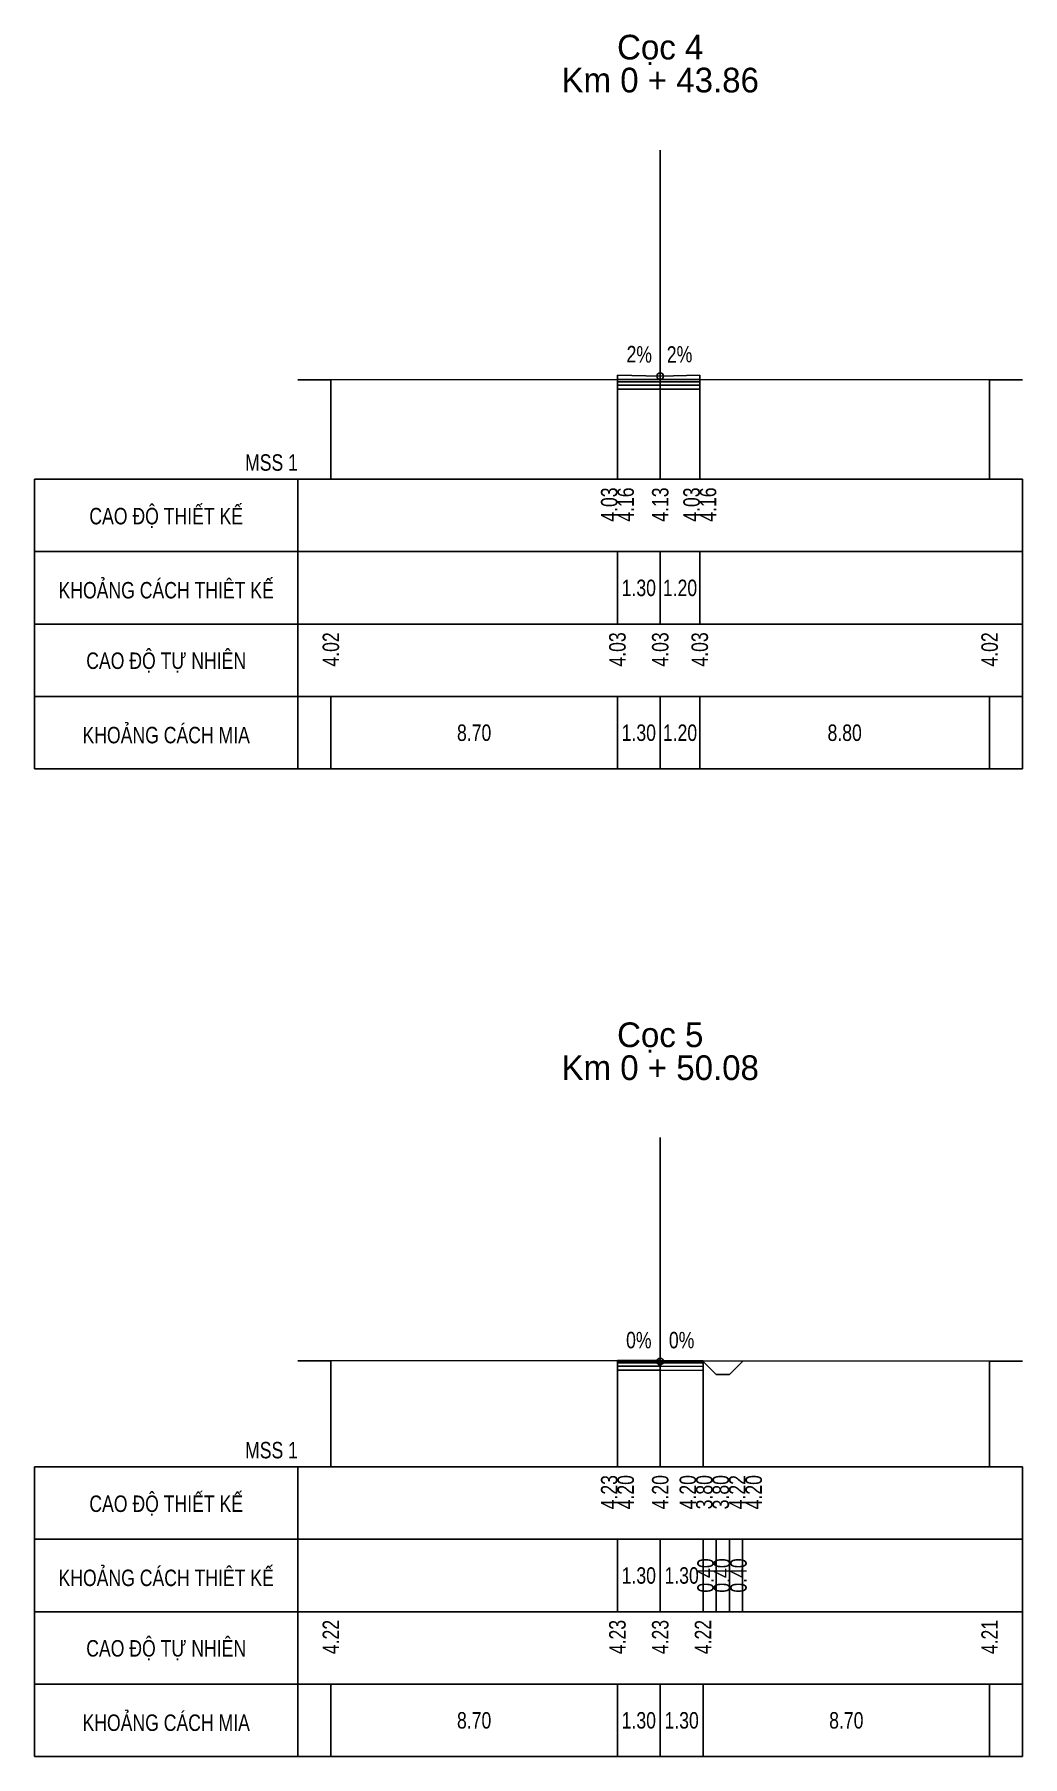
# Model space of a CAD drawing. Header units: inches. Extents: x 245 to 635, y -283 to 90.
# Drawn here: x 604.6 to 634.6, y -282.7 to -230.4 of the extents above; entities that cross this region are included whole.
import ezdxf
from ezdxf.enums import TextEntityAlignment as Align

# ---------------------------------------------------------------- set-up
doc = ezdxf.new("R2010")
doc.units = ezdxf.units.IN
doc.header["$MEASUREMENT"] = 0
for name, color, linetype in [('Bang TN tu nhien', 3, 'Continuous'), ('Dien thiet ke TN', 2, 'Continuous'), ('Duong cu', 8, 'Continuous'), ('Duong do thiet ke', 2, 'Continuous'), ('Duong dong trac ngang tu nhien', 9, 'Continuous'), ('Mat duong PD 1', 1, 'Continuous'), ('Taluy', 1, 'Continuous'), ('Trac ngang tu nhien', 3, 'Continuous'), ('TracNgang', 7, 'Continuous')]:
    doc.layers.add(name, color=color, linetype=linetype)
doc.styles.add('BangTN', font='viet buddy.shx', dxfattribs={"width": 0.8})

msp = doc.modelspace()

# ---------------------------------------------------------------- texts
at = {"layer": 'Bang TN tu nhien', "color": 3, "style": 'BangTN', "width": 0.8}
for s, p in [('CAO ĐỘ THIẾT KẾ', (608.581, -244.986)), ('KHOẢNG CÁCH THIÊT KẾ', (608.581, -247.186)), ('CAO ĐỘ TỰ NHIÊN', (608.581, -249.386)), ('KHOẢNG CÁCH MIA', (608.581, -251.586)), ('CAO ĐỘ THIẾT KẾ', (608.581, -274.986)), ('KHOẢNG CÁCH THIÊT KẾ', (608.581, -277.186)), ('CAO ĐỘ TỰ NHIÊN', (608.581, -279.386)), ('KHOẢNG CÁCH MIA', (608.581, -281.586))]:
    msp.add_text(s, height=0.5, dxfattribs=at).set_placement(p, align=Align.MIDDLE)
at = {"layer": 'Dien thiet ke TN', "color": 2, "style": 'BangTN', "width": 0.8}
for rotation, p in [(358.8542, (622.936, -240.491)), (1.1458, (624.176, -240.492))]:
    msp.add_text('2%', height=0.5, rotation=rotation, dxfattribs=at).set_placement(p, align=Align.BOTTOM_CENTER)
for p in [(622.931, -270.436), (624.231, -270.436)]:
    msp.add_text('0%', height=0.5, dxfattribs=at).set_placement(p, align=Align.BOTTOM_CENTER)
at = {"layer": 'Trac ngang tu nhien', "color": 3, "style": 'BangTN'}
for s, p in [('Cọc 4', (623.581, -231.136)), ('Km 0 + 43.86', (623.581, -232.136)), ('Cọc 5', (623.581, -261.136)), ('Km 0 + 50.08', (623.581, -262.136))]:
    msp.add_text(s, height=0.75, dxfattribs=at).set_placement(p, align=Align.CENTER)
at = {"layer": 'Trac ngang tu nhien', "color": 3, "char_height": 0.5, "attachment_point": 9, "style": 'BangTN'}
for insert in [(612.581, -243.636), (612.581, -273.636)]:
    msp.add_mtext('MSS 1', dxfattribs=dict(at, insert=insert))
at = {"layer": 'TracNgang', "color": 2, "style": 'BangTN', "width": 0.8}
for s, p in [('4.03', (622.031, -244.136)), ('4.16', (622.531, -244.136)), ('4.13', (623.581, -244.136)), ('4.03', (624.532, -244.136)), ('4.16', (625.032, -244.136)), ('4.23', (622.031, -274.136)), ('4.20', (622.531, -274.136)), ('4.20', (623.581, -274.136)), ('4.20', (624.419, -274.136)), ('3.80', (624.919, -274.136)), ('3.80', (625.419, -274.136)), ('4.22', (625.919, -274.136)), ('4.20', (626.419, -274.136))]:
    msp.add_text(s, height=0.5, rotation=90, dxfattribs=at).set_placement(p, align=Align.MIDDLE_RIGHT)
for s, p in [('1.30', (622.931, -247.186)), ('1.20', (624.181, -247.186)), ('1.30', (622.931, -277.186)), ('1.30', (624.231, -277.186))]:
    msp.add_text(s, height=0.5, dxfattribs=at).set_placement(p, align=Align.MIDDLE)
at = {"layer": 'TracNgang', "color": 3, "style": 'BangTN', "width": 0.8}
for s, p in [('4.02', (613.581, -248.536)), ('4.03', (622.281, -248.536)), ('4.03', (623.581, -248.536)), ('4.03', (624.781, -248.536)), ('4.02', (633.581, -248.536)), ('4.22', (613.581, -278.536)), ('4.23', (622.281, -278.536)), ('4.23', (623.581, -278.536)), ('4.22', (624.881, -278.536)), ('4.21', (633.581, -278.536))]:
    msp.add_text(s, height=0.5, rotation=90, dxfattribs=at).set_placement(p, align=Align.MIDDLE_RIGHT)
for s, p in [('8.70', (617.931, -251.586)), ('1.30', (622.931, -251.586)), ('1.20', (624.181, -251.586)), ('8.80', (629.181, -251.586)), ('8.70', (617.931, -281.586)), ('1.30', (622.931, -281.586)), ('1.30', (624.231, -281.586)), ('8.70', (629.231, -281.586))]:
    msp.add_text(s, height=0.5, dxfattribs=at).set_placement(p, align=Align.MIDDLE)
at = {"layer": 'TracNgang', "color": 2, "style": 'BangTN', "width": 0.8}
for p in [(624.956, -277.186), (625.456, -277.186), (625.956, -277.186)]:
    msp.add_text('0.40', height=0.5, rotation=90, dxfattribs=at).set_placement(p, align=Align.MIDDLE)

# ---------------------------------------------------------------- linework, layer by layer
at = {"layer": 'Bang TN tu nhien', "color": 3}
for p, q in [((623.581, -233.886), (623.581, -243.886)), ((604.581, -243.886), (604.581, -252.686)), ((604.581, -243.886), (634.581, -243.886)), ((612.581, -243.886), (612.581, -252.686)), ((634.581, -243.886), (634.581, -252.686)), ((604.581, -246.086), (634.581, -246.086)), ((604.581, -248.286), (634.581, -248.286)), ((604.581, -250.486), (634.581, -250.486)), ((604.581, -252.686), (634.581, -252.686)), ((623.581, -263.886), (623.581, -273.886)), ((604.581, -273.886), (604.581, -282.686)), ((604.581, -273.886), (634.581, -273.886)), ((612.581, -273.886), (612.581, -282.686)), ((634.581, -273.886), (634.581, -282.686)), ((604.581, -276.086), (634.581, -276.086)), ((604.581, -278.286), (634.581, -278.286)), ((604.581, -280.486), (634.581, -280.486)), ((604.581, -282.686), (634.581, -282.686))]:
    msp.add_line(p, q, dxfattribs=at)
at = {"layer": 'Dien thiet ke TN'}
for p, q in [((622.281, -240.728), (622.281, -243.886)), ((622.281, -240.728), (622.281, -243.886)), ((622.281, -240.728), (622.281, -243.886)), ((622.281, -240.728), (622.281, -243.886)), ((622.281, -240.728), (622.281, -243.886)), ((623.581, -240.754), (623.581, -243.886)), ((623.581, -240.754), (623.581, -243.886)), ((624.781, -240.73), (624.781, -243.886)), ((624.781, -240.73), (624.781, -243.886)), ((624.781, -240.73), (624.781, -243.886)), ((624.781, -240.73), (624.781, -243.886)), ((624.781, -240.73), (624.781, -243.886)), ((622.281, -270.686), (622.281, -273.886)), ((622.281, -270.686), (622.281, -273.886)), ((622.281, -270.686), (622.281, -273.886)), ((622.281, -270.686), (622.281, -273.886)), ((622.281, -270.686), (622.281, -273.886)), ((623.581, -270.686), (623.581, -273.886)), ((623.581, -270.686), (623.581, -273.886)), ((624.881, -270.686), (624.881, -273.886)), ((624.881, -270.686), (624.881, -273.886)), ((624.881, -270.686), (624.881, -273.886)), ((624.881, -270.686), (624.881, -273.886)), ((624.881, -270.686), (624.881, -273.886))]:
    msp.add_line(p, q, dxfattribs=at)
at = {"layer": 'Duong cu'}
for points in [[(622.281, -240.856), (622.281, -241.146), (623.581, -241.146), (624.781, -241.146), (624.781, -240.856)], [(622.281, -240.926), (623.581, -240.926), (624.781, -240.926)], [(622.281, -241.026), (623.581, -241.026), (624.781, -241.026)], [(622.281, -270.656), (622.281, -270.946), (623.581, -270.946), (624.881, -270.956), (624.881, -270.666)], [(622.281, -270.726), (623.581, -270.726), (624.881, -270.736)], [(622.281, -270.826), (623.581, -270.826), (624.881, -270.836)]]:
    msp.add_lwpolyline(points, dxfattribs=at)
at = {"layer": 'Duong do thiet ke', "color": 1}
for centre in [(623.581, -240.754), (623.581, -270.686)]:
    msp.add_circle(centre, 0.1, dxfattribs=at)
at = {"layer": 'Duong dong trac ngang tu nhien', "color": 8}
for p, q in [((613.581, -240.863), (613.581, -243.886)), ((622.281, -240.856), (622.281, -243.886)), ((623.581, -240.856), (623.581, -243.886)), ((624.781, -240.856), (624.781, -243.886)), ((633.581, -240.863), (633.581, -243.886)), ((613.581, -270.663), (613.581, -273.886)), ((622.281, -270.656), (622.281, -273.886)), ((623.581, -270.656), (623.581, -273.886)), ((624.881, -270.666), (624.881, -273.886)), ((633.581, -270.673), (633.581, -273.886))]:
    msp.add_line(p, q, dxfattribs=at)
at = {"layer": 'Mat duong PD 1'}
for points in [[(623.581, -240.754), (622.281, -240.728)], [(623.581, -240.754), (624.781, -240.73)], [(623.581, -270.686), (622.281, -270.686)], [(623.581, -270.686), (624.881, -270.686)]]:
    msp.add_lwpolyline(points, dxfattribs=at)
at = {"layer": 'Taluy'}
for points in [[(622.281, -240.728), (622.281, -240.856), (622.281, -240.856)], [(624.781, -240.73), (624.781, -240.856), (624.781, -240.856)], [(622.281, -270.686), (622.281, -270.656)], [(624.881, -270.686), (625.281, -271.086), (625.681, -271.086), (626.081, -270.686), (626.081, -270.667)]]:
    msp.add_lwpolyline(points, dxfattribs=at)
at = {"layer": 'Trac ngang tu nhien', "color": 3}
for points in [[(612.581, -240.864), (613.581, -240.863), (622.281, -240.856), (623.581, -240.856), (624.781, -240.856), (633.581, -240.863), (634.581, -240.864)], [(612.581, -270.664), (613.581, -270.663), (622.281, -270.656), (623.581, -270.656), (624.881, -270.666), (633.581, -270.673), (634.581, -270.674)]]:
    msp.add_lwpolyline(points, dxfattribs=at)
at = {"layer": 'TracNgang', "color": 2}
for p, q in [((622.281, -248.286), (622.281, -246.086)), ((623.581, -248.286), (623.581, -246.086)), ((624.781, -248.286), (624.781, -246.086)), ((622.281, -278.286), (622.281, -276.086)), ((623.581, -278.286), (623.581, -276.086)), ((624.881, -278.286), (624.881, -276.086)), ((625.281, -278.286), (625.281, -276.086)), ((625.681, -278.286), (625.681, -276.086)), ((626.081, -278.286), (626.081, -276.086))]:
    msp.add_line(p, q, dxfattribs=at)
at = {"layer": 'TracNgang', "color": 3}
for p, q in [((613.581, -252.686), (613.581, -250.486)), ((622.281, -252.686), (622.281, -250.486)), ((623.581, -252.686), (623.581, -250.486)), ((624.781, -252.686), (624.781, -250.486)), ((633.581, -252.686), (633.581, -250.486)), ((613.581, -282.686), (613.581, -280.486)), ((622.281, -282.686), (622.281, -280.486)), ((623.581, -282.686), (623.581, -280.486)), ((624.881, -282.686), (624.881, -280.486)), ((633.581, -282.686), (633.581, -280.486))]:
    msp.add_line(p, q, dxfattribs=at)

msp.set_redraw_order([(e.dxf.handle, doc.entitydb.next_handle()) for e in msp.query("TEXT MTEXT ATTDEF DIMENSION ARC_DIMENSION")])  # texts and dimensions are drawn at this point

doc.saveas('drawing.dxf')
